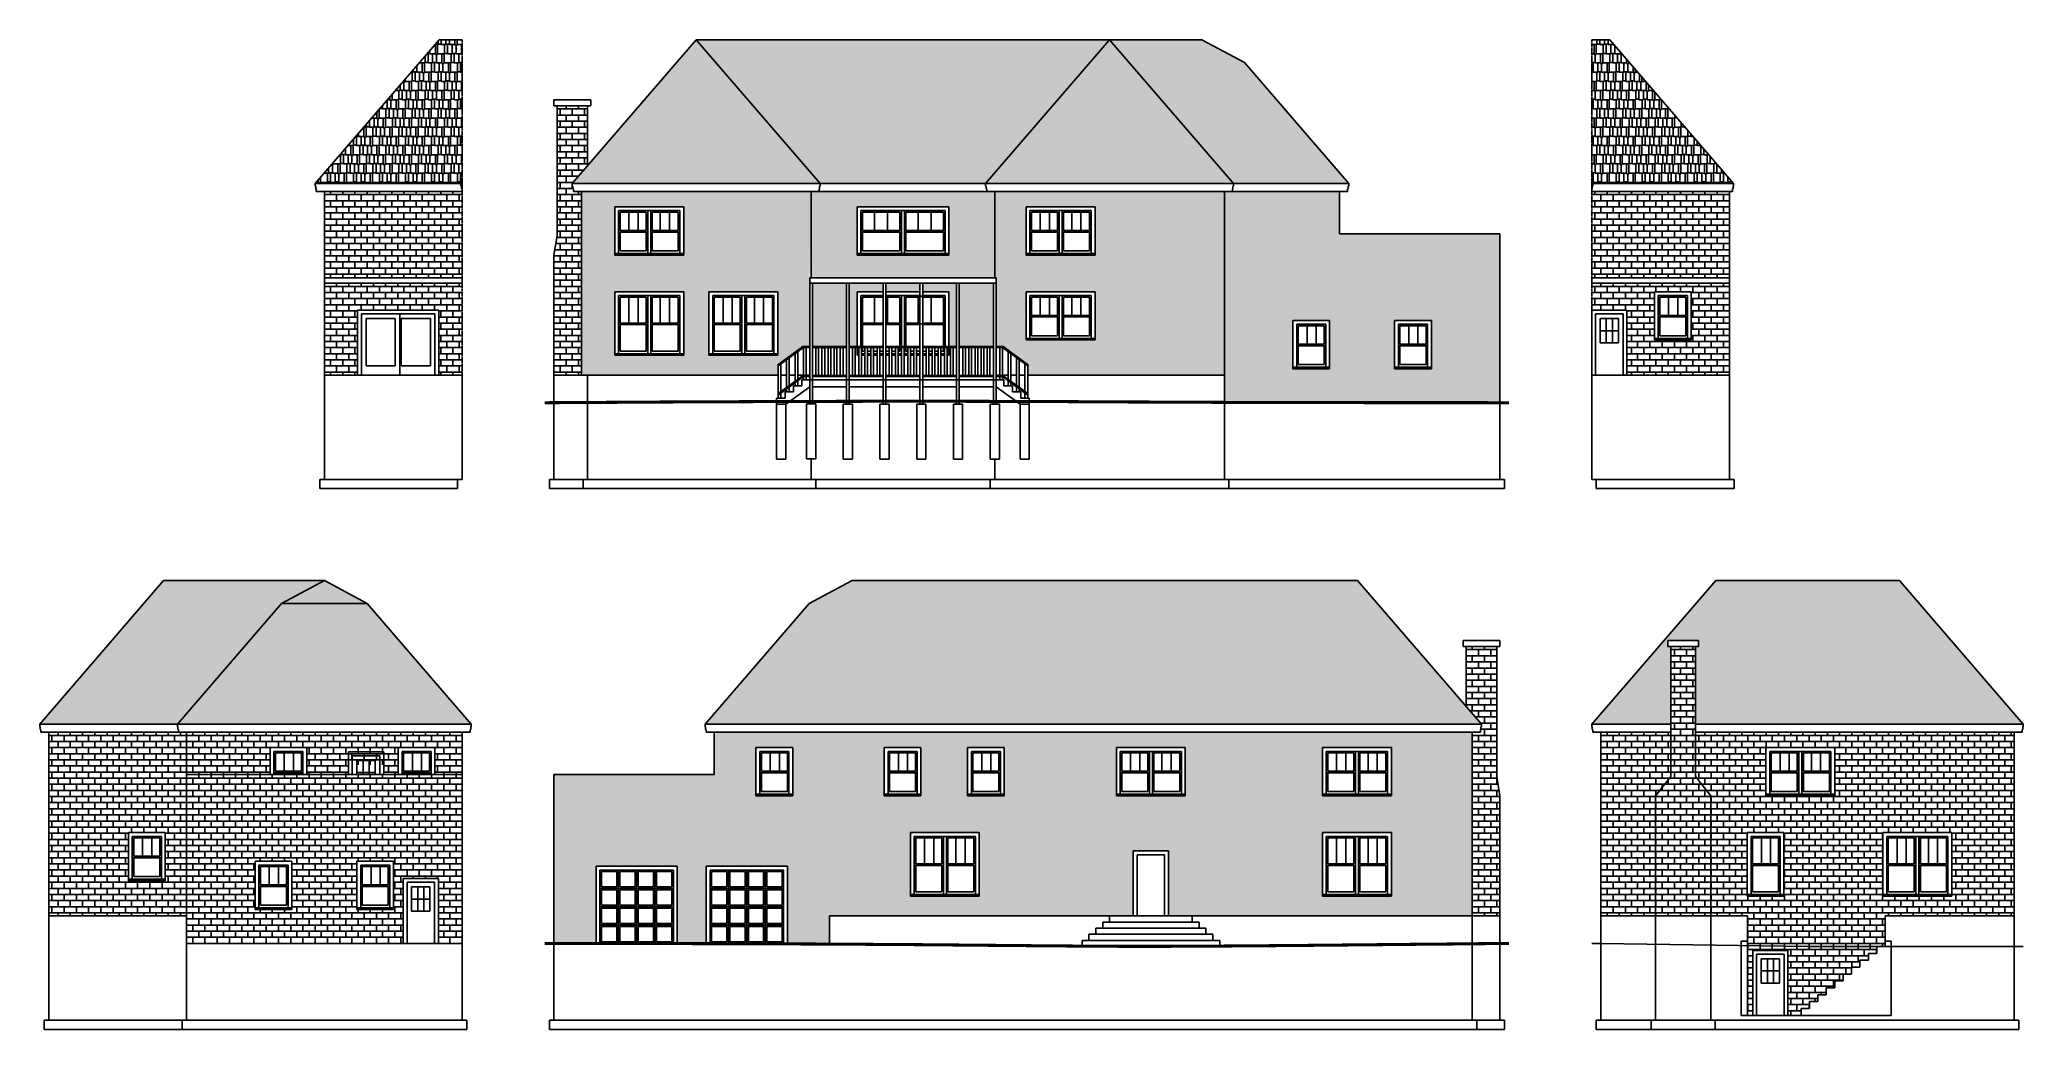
# Model space of a CAD drawing. Header units: inches. Extents: x -12 to 2580, y -112 to 1181.
import ezdxf

# ---------------------------------------------------------------- set-up
doc = ezdxf.new("R2010")
doc.units = ezdxf.units.IN
doc.header["$MEASUREMENT"] = 0
doc.linetypes.add('PHANTOMX2', pattern=[5, 2.5, -0.5, 0.5, -0.5, 0.5, -0.5])
for name, color, linetype in [('doors', 3, 'Continuous'), ('foundation', 1, 'Continuous'), ('g-delt-medm', 3, 'Continuous'), ('grade', 6, 'Continuous'), ('hatch', 5, 'Continuous'), ('window', 2, 'Continuous')]:
    doc.layers.add(name, color=color, linetype=linetype)
pattern_1 = [(0, (660, -5e-13), (25.5, 12), [6, -5, 7, -3, 9, -4]), (0, (666, 0.5), (25.5, 12), [5, -19, 4, -6]), (0, (678, -0.75), (25.5, 12), [3, -31]), (90, (660, -5e-13), (-8.5, 12), [11.5, -36.5]), (90, (666, -5e-13), (-8.5, 12), [11.25, -36.75]), (90, (671, -5e-13), (-8.5, 12), [10.5, -37.5]), (90, (678, -0.75), (-8.5, 12), [11.5, -36.5]), (90, (681, -0.75), (-8.5, 12), [11.5, -36.5]), (90, (690, -5e-13), (-8.5, 12), [11, -37])]
pattern_2 = [(0, (-2028, 706.75), (25.5, 12), [6, -5, 7, -3, 9, -4]), (0, (-2022, 707.25), (25.5, 12), [5, -19, 4, -6]), (0, (-2010, 706), (25.5, 12), [3, -31]), (90, (-2028, 706.75), (-8.5, 12), [11.5, -36.5]), (90, (-2022, 706.75), (-8.5, 12), [11.25, -36.75]), (90, (-2017, 706.75), (-8.5, 12), [10.5, -37.5]), (90, (-2010, 706), (-8.5, 12), [11.5, -36.5]), (90, (-2007, 706), (-8.5, 12), [11.5, -36.5]), (90, (-1998, 706.75), (-8.5, 12), [11, -37])]
pattern_3 = [(0, (660, -5e-13), (0, 8), []), (90, (660, -5e-13), (-8, 8), [8, -8])]
pattern_4 = [(0, (-2028, 706.75), (0, 8), []), (90, (-2028, 706.75), (-8, 8), [8, -8])]

# ---------------------------------------------------------------- blocks, each defined once
blk = doc.blocks.new('window-3')
for p, q in [((-5, 83), (-5, 0)), ((85, 83), (-5, 83)), ((80, 78), (0, 78)), ((0, 78), (0, 2)), ((38, 2), (38, 78)), ((42, 2), (42, 78)), ((80, 78), (80, 2)), ((85, 83), (85, 0)), ((2, 76), (2, 42)), ((36, 76), (2, 76)), ((13.5, 76), (13.5, 42)), ((25.5, 76), (25.5, 42)), ((36, 42), (36, 76)), ((44, 42), (44, 76)), ((44, 76), (78, 76)), ((54.5, 76), (54.5, 42)), ((66.5, 76), (66.5, 42)), ((78, 76), (78, 42)), ((0, 40), (38, 40)), ((2, 42), (36, 42)), ((2, 40), (2, 5.5)), ((36, 5.5), (36, 40)), ((80, 40), (42, 40)), ((78, 42), (44, 42)), ((44, 5.5), (44, 40)), ((78, 40), (78, 5.5)), ((-5, 2), (85, 2)), ((-5, 0), (85, 0)), ((2, 5.5), (36, 5.5)), ((78, 5.5), (44, 5.5))]:
    blk.add_line(p, q)
blk = doc.blocks.new('window-4')
for p, q in [((-5, 83), (-5, 0)), ((43, 83), (-5, 83)), ((38, 78), (0, 78)), ((0, 78), (0, 2)), ((38, 78), (38, 2)), ((43, 83), (43, 0)), ((2, 76), (2, 42)), ((36, 76), (2, 76)), ((13.5, 76), (13.5, 42)), ((25.5, 76), (25.5, 42)), ((36, 42), (36, 76)), ((0, 40), (38, 40)), ((2, 42), (36, 42)), ((2, 40), (2, 5.5)), ((36, 5.5), (36, 40)), ((-5, 2), (43, 2)), ((-5, 0), (43, 0)), ((2, 5.5), (36, 5.5))]:
    blk.add_line(p, q)
blk = doc.blocks.new('window-1')
for p, q in [((-5, 0), (-5, 63)), ((-5, 63), (43, 63)), ((38, 58), (0, 58)), ((0, 58), (0, 2)), ((2, 56), (2, 32)), ((36, 56), (2, 56)), ((13.5, 56), (13.5, 32)), ((25.5, 56), (25.5, 32)), ((36, 32), (36, 56)), ((38, 2), (38, 58)), ((43, 63), (43, 0)), ((0, 30), (38, 30)), ((2, 32), (36, 32)), ((2, 30), (2, 5.5)), ((36, 5.5), (36, 30)), ((-5, 2), (43, 2)), ((-5, 0), (43, 0)), ((2, 5.5), (36, 5.5))]:
    blk.add_line(p, q)
blk = doc.blocks.new('window-2')
for p, q in [((85, 63), (-5, 63)), ((-5, 63), (-5, 0)), ((80, 58), (0, 58)), ((0, 58), (0, 2)), ((2, 56), (2, 32)), ((36, 56), (2, 56)), ((13.5, 56), (13.5, 32)), ((25.5, 56), (25.5, 32)), ((36, 32), (36, 56)), ((38, 2), (38, 58)), ((42, 2), (42, 58)), ((44, 32), (44, 56)), ((44, 56), (78, 56)), ((54.5, 56), (54.5, 32)), ((66.5, 56), (66.5, 32)), ((78, 56), (78, 32)), ((80, 58), (80, 2)), ((85, 63), (85, 0)), ((0, 30), (38, 30)), ((2, 32), (36, 32)), ((2, 30), (2, 5.5)), ((36, 5.5), (36, 30)), ((80, 30), (42, 30)), ((78, 32), (44, 32)), ((44, 5.5), (44, 30)), ((78, 30), (78, 5.5)), ((-5, 2), (85, 2)), ((-5, 0), (85, 0)), ((2, 5.5), (36, 5.5)), ((78, 5.5), (44, 5.5))]:
    blk.add_line(p, q)

msp = doc.modelspace()

# ---------------------------------------------------------------- hatches: boundary and pattern name
at = {"layer": 'hatch'}
h = msp.add_hatch(dxfattribs=at)
h.set_pattern_fill('AR-RSHKE', color=256)
h.set_pattern_definition([(0, (-3984, 706.75), (25.5, 12), [6, -5, 7, -3, 9, -4]), (0, (-3978, 707.25), (25.5, 12), [5, -19, 4, -6]), (0, (-3966, 706), (25.5, 12), [3, -31]), (90, (-3984, 706.75), (-8.5, 12), [11.5, -36.5]), (90, (-3978, 706.75), (-8.5, 12), [11.25, -36.75]), (90, (-3973, 706.75), (-8.5, 12), [10.5, -37.5]), (90, (-3966, 706), (-8.5, 12), [11.5, -36.5]), (90, (-3963, 706), (-8.5, 12), [11.5, -36.5]), (90, (-3954, 706.75), (-8.5, 12), [11, -37])])
h.paths.add_polyline_path([(540, 1181.2), (510, 1181.2), (348, 993.2), (538.5, 993.2), (538.5, 989.8), (540, 989.8)])
h = msp.add_hatch(dxfattribs=at)
h.set_pattern_fill('AR-RSHKE', color=256)
h.set_pattern_definition(pattern_2)
h.paths.add_polyline_path([(846, 1181.2), (684, 993.2), (1008, 993.2)])
h.paths.add_polyline_path([(1386, 1181.2), (846, 1181.2), (1008, 993.2), (1224, 993.2)])
h.paths.add_polyline_path([(1386, 1181.2), (1224, 993.2), (1548, 993.2)])
h.paths.add_polyline_path([(1562.4, 1151.2), (1506.5, 1181.2), (1386, 1181.2), (1548, 993.2), (1698.5, 993.2)])
h = msp.add_hatch(dxfattribs=at)
h.set_pattern_fill('AR-RSHKE', color=256)
h.set_pattern_definition(pattern_2)
h.paths.add_polyline_path([(2201.5, 993.2), (2039.5, 1181.2), (2016, 1181.2), (2016, 986.2), (2016.7, 986.2), (2016.7, 989.8), (2017.5, 989.8), (2017.5, 993.2)])
h = msp.add_hatch(dxfattribs=at)
h.set_pattern_fill('AR-B816', color=256)
h.set_pattern_definition(pattern_4)
h.paths.add_polyline_path([(664, 924.8), (660, 899.8), (660, 742.8), (696, 742.8), (696, 982.8), (685.5, 982.8), (685.5, 986.2), (684.7, 986.2), (684.7, 989.8), (684, 989.8), (684, 993.2), (704, 1016.5), (704, 1094.8), (664, 1094.8)])
h = msp.add_hatch(dxfattribs=at)
h.set_pattern_fill('AR-B816', color=256)
h.set_pattern_definition([(0, (-3984, 706.75), (0, 8), []), (90, (-3984, 706.75), (-8, 8), [8, -8])])
h.paths.add_polyline_path([(540, 869.8), (540, 982.8), (360, 982.8), (360, 869.8)])
h.paths.add_polyline_path([(360, 862.8), (360, 742.8), (403.5, 742.8), (403.5, 827.8), (509.5, 827.8), (509.5, 742.8), (540, 742.8), (540, 862.8)])
h = msp.add_hatch(dxfattribs=at)
h.set_pattern_fill('AR-B816', color=256)
h.set_pattern_definition(pattern_4)
h.paths.add_polyline_path([(996, 982.8), (696, 982.8), (696, 742.8), (953, 742.8), (953, 754.8), (952.1, 756), (986, 780.6), (986, 780), (994.2, 780), (994.2, 869.8)])
h.paths.add_polyline_path([(952.5, 851.8), (952.5, 768.8), (862.5, 768.8), (862.5, 851.8)], flags=16)
h.paths.add_polyline_path([(947.5, 846.8), (947.5, 770.8), (867.5, 770.8), (867.5, 846.8)], flags=0)
h.paths.add_polyline_path([(905.5, 844.8), (905.5, 774.3), (869.5, 774.3), (869.5, 808.8), (869.5, 844.8)], flags=0)
h.paths.add_polyline_path([(945.5, 844.8), (945.5, 810.8), (945.5, 774.3), (909.5, 774.3), (909.5, 844.8)], flags=0)
h.paths.add_polyline_path([(881, 808.8), (881, 810.8), (869.5, 810.8), (867.5, 808.8)], flags=0)
h.paths.add_polyline_path([(911.5, 810.8), (945.5, 810.8), (947.5, 808.8), (911.5, 808.8)], flags=0)
h.paths.add_polyline_path([(829.5, 899.8), (739.5, 899.8), (739.5, 962.8), (829.5, 962.8)], flags=16)
h.paths.add_polyline_path([(744.5, 901.8), (744.5, 957.8), (824.5, 957.8), (824.5, 901.8)], flags=0)
h.paths.add_polyline_path([(822.5, 905.3), (786.5, 905.3), (786.5, 955.8), (822.5, 955.8), (822.5, 931.8)], flags=0)
h.paths.add_polyline_path([(824.5, 929.8), (788.5, 929.8), (788.5, 931.8), (822.5, 931.8)], flags=0)
h.paths.add_polyline_path([(829.5, 851.8), (829.5, 768.8), (739.5, 768.8), (739.5, 851.8)], flags=16)
h.paths.add_polyline_path([(824.5, 846.8), (824.5, 770.8), (744.5, 770.8), (744.5, 846.8)], flags=0)
h.paths.add_polyline_path([(822.5, 844.8), (822.5, 810.8), (822.5, 774.3), (786.5, 774.3), (786.5, 844.8)], flags=0)
h.paths.add_polyline_path([(822.5, 810.8), (824.5, 808.8), (788.5, 808.8), (788.5, 810.8)], flags=0)
h.paths.add_polyline_path([(746.5, 905.3), (746.5, 929.8), (746.5, 955.8), (782.5, 955.8), (782.5, 905.3)], flags=0)
h.paths.add_polyline_path([(758, 929.8), (758, 931.8), (746.5, 931.8), (744.5, 929.8)], flags=0)
h.paths.add_polyline_path([(782.5, 774.3), (746.5, 774.3), (746.5, 808.8), (746.5, 844.8), (782.5, 844.8)], flags=0)
h.paths.add_polyline_path([(758, 808.8), (758, 810.8), (746.5, 810.8), (744.5, 808.8)], flags=0)
h.paths.add_polyline_path([(1042.2, 862.8), (997.8, 862.8), (997.8, 780), (1042.2, 780)])
h.paths.add_polyline_path([(1090.2, 862.8), (1045.7, 862.8), (1045.7, 780), (1056, 780), (1056, 851.8), (1090.2, 851.8)])
h.paths.add_polyline_path([(1236, 982.8), (996, 982.8), (996, 869.8), (1236, 869.8)])
h.paths.add_polyline_path([(1056, 899.8), (1056, 962.8), (1176, 962.8), (1176, 899.8)], flags=16)
h.paths.add_polyline_path([(1061, 901.8), (1061, 957.8), (1171, 957.8), (1171, 901.8)], flags=0)
h.paths.add_polyline_path([(1063, 905.3), (1063, 929.8), (1112, 929.8), (1112, 905.3)], flags=0)
h.paths.add_polyline_path([(1063, 931.8), (1063, 955.8), (1112, 955.8), (1112, 931.8)], flags=0)
h.paths.add_polyline_path([(1169, 929.8), (1169, 905.3), (1120, 905.3), (1120, 929.8)], flags=0)
h.paths.add_polyline_path([(1120, 931.8), (1120, 955.8), (1169, 955.8), (1169, 931.8)], flags=0)
h.paths.add_polyline_path([(1138.2, 862.8), (1093.7, 862.8), (1093.7, 851.8), (1138.2, 851.8)])
h.paths.add_polyline_path([(1186.2, 862.8), (1141.8, 862.8), (1141.8, 851.8), (1176, 851.8), (1176, 780), (1186.2, 780)])
h.paths.add_polyline_path([(1234.2, 862.8), (1189.7, 862.8), (1189.7, 780), (1234.2, 780)])
h.paths.add_polyline_path([(1536, 982.8), (1236, 982.8), (1236, 869.8), (1237.8, 869.8), (1237.8, 780), (1246.9, 780), (1279.9, 756), (1279, 754.8), (1279, 742.8), (1536, 742.8), (1536, 743.2)])
h.paths.add_polyline_path([(1277, 851.8), (1367, 851.8), (1367, 788.8), (1277, 788.8)], flags=16)
h.paths.add_polyline_path([(1277, 899.8), (1277, 962.8), (1367, 962.8), (1367, 899.8)], flags=16)
h.paths.add_polyline_path([(1282, 901.8), (1282, 957.8), (1362, 957.8), (1362, 901.8)], flags=0)
h.paths.add_polyline_path([(1282, 846.8), (1362, 846.8), (1362, 790.8), (1282, 790.8)], flags=0)
h.paths.add_polyline_path([(1284, 844.8), (1318, 844.8), (1318, 820.8), (1284, 820.8)], flags=0)
h.paths.add_polyline_path([(1284, 905.3), (1284, 929.8), (1318, 929.8), (1318, 905.3)], flags=0)
h.paths.add_polyline_path([(1318, 818.8), (1318, 794.3), (1284, 794.3), (1284, 818.8)], flags=0)
h.paths.add_polyline_path([(1284, 931.8), (1284, 955.8), (1318, 955.8), (1318, 931.8)], flags=0)
h.paths.add_polyline_path([(1360, 818.8), (1360, 794.3), (1326, 794.3), (1326, 818.8)], flags=0)
h.paths.add_polyline_path([(1360, 929.8), (1360, 905.3), (1326, 905.3), (1326, 929.8)], flags=0)
h.paths.add_polyline_path([(1326, 844.8), (1360, 844.8), (1360, 820.8), (1326, 820.8)], flags=0)
h.paths.add_polyline_path([(1326, 931.8), (1326, 955.8), (1360, 955.8), (1360, 931.8)], flags=0)
h.paths.add_polyline_path([(1896, 927.5), (1686.5, 927.5), (1686.5, 982.8), (1536, 982.8), (1536, 742.8), (1536, 706.7), (1896, 706.7)])
h.paths.add_polyline_path([(1625.5, 814.2), (1673.5, 814.2), (1673.5, 751.2), (1625.5, 751.2)], flags=16)
h.paths.add_polyline_path([(1630.5, 809.2), (1668.5, 809.2), (1668.5, 753.2), (1630.5, 753.2)], flags=0)
h.paths.add_polyline_path([(1632.5, 807.2), (1666.5, 807.2), (1666.5, 783.2), (1632.5, 783.2)], flags=0)
h.paths.add_polyline_path([(1666.5, 781.2), (1666.5, 756.7), (1632.5, 756.7), (1632.5, 781.2)], flags=0)
h.paths.add_polyline_path([(1758.5, 814.2), (1806.5, 814.2), (1806.5, 751.2), (1758.5, 751.2)], flags=16)
h.paths.add_polyline_path([(1763.5, 809.2), (1801.5, 809.2), (1801.5, 753.2), (1763.5, 753.2)], flags=0)
h.paths.add_polyline_path([(1765.5, 807.2), (1799.5, 807.2), (1799.5, 783.2), (1765.5, 783.2)], flags=0)
h.paths.add_polyline_path([(1799.5, 781.2), (1799.5, 756.7), (1765.5, 756.7), (1765.5, 781.2)], flags=0)
h = msp.add_hatch(dxfattribs=at)
h.set_pattern_fill('AR-B816', color=256)
h.set_pattern_definition(pattern_4)
h.paths.add_polyline_path([(2196, 862.8), (2016, 862.8), (2016, 827.8), (2062, 827.8), (2062, 742.8), (2196, 742.8)])
h.paths.add_polyline_path([(2146, 788.8), (2098, 788.8), (2098, 851.8), (2146, 851.8)], flags=16)
h.paths.add_polyline_path([(2141, 790.8), (2103, 790.8), (2103, 846.8), (2141, 846.8)], flags=0)
h.paths.add_polyline_path([(2139, 818.8), (2139, 794.3), (2105, 794.3), (2105, 818.8)], flags=0)
h.paths.add_polyline_path([(2139, 820.8), (2105, 820.8), (2105, 844.8), (2139, 844.8)], flags=0)
h.paths.add_polyline_path([(2196, 982.8), (2016, 982.8), (2016, 869.8), (2196, 869.8)])
h = msp.add_hatch(dxfattribs=at)
h.set_pattern_fill('AR-RSHKE', color=256)
h.set_pattern_definition([(0, (-2052, -1e-13), (25.5, 12), [6, -5, 7, -3, 9, -4]), (0, (-2046, 0.5), (25.5, 12), [5, -19, 4, -6]), (0, (-2034, -0.75), (25.5, 12), [3, -31]), (90, (-2052, -1e-13), (-8.5, 12), [11.5, -36.5]), (90, (-2046, -1e-13), (-8.5, 12), [11.25, -36.75]), (90, (-2041, -1e-13), (-8.5, 12), [10.5, -37.5]), (90, (-2034, -0.75), (-8.5, 12), [11.5, -36.5]), (90, (-2031, -0.75), (-8.5, 12), [11.5, -36.5]), (90, (-2022, -1e-13), (-8.5, 12), [11, -37])])
h.paths.add_polyline_path([(304.2, 444.5), (360, 474.5), (150, 474.5), (-12, 286.5), (168, 286.5)])
h.paths.add_polyline_path([(415.8, 444.5), (304.2, 444.5), (168, 286.5), (552, 286.5)])
h.paths.add_polyline_path([(360, 474.5), (304.2, 444.5), (415.8, 444.5)])
h = msp.add_hatch(dxfattribs=at)
h.set_pattern_fill('AR-RSHKE', color=256)
h.set_pattern_definition(pattern_1)
h.paths.add_polyline_path([(1049.5, 474.5), (993.6, 444.5), (857.5, 286.5), (1872, 286.5), (1710, 474.5)])
h = msp.add_hatch(dxfattribs=at)
h.set_pattern_fill('AR-RSHKE', color=256)
h.set_pattern_definition(pattern_1)
h.paths.add_polyline_path([(2178, 474.5), (2016, 286.5), (2119.5, 286.5), (2119.5, 388), (2115.5, 388), (2115.5, 396), (2155.5, 396), (2155.5, 388), (2151.5, 388), (2151.5, 286.5), (2580, 286.5), (2418, 474.5)])
h = msp.add_hatch(dxfattribs=at)
h.set_pattern_fill('AR-B816', color=256)
h.set_pattern_definition(pattern_3)
h.paths.add_polyline_path([(1892, 218), (1892, 388), (1852, 388), (1852, 309.7), (1872, 286.5), (1872, 283), (1871.2, 283), (1871.2, 279.5), (1870.5, 279.5), (1870.5, 276), (1860, 276), (1860, 36), (1896, 36), (1896, 193)])
h = msp.add_hatch(dxfattribs=at)
h.set_pattern_fill('AR-B816', color=256)
h.set_pattern_definition(pattern_3)
h.paths.add_polyline_path([(2099.5, 193), (2099.5, 36), (2171.5, 36), (2171.5, 193), (2151.5, 218), (2151.5, 388), (2119.5, 388), (2119.5, 218)])
h = msp.add_hatch(dxfattribs=at)
h.set_pattern_fill('AR-B816', color=256)
h.set_pattern_definition([(0, (-2052, -1e-13), (0, 8), []), (90, (-2052, -1e-13), (-8, 8), [8, -8])])
h.paths.add_polyline_path([(180, 276), (0, 276), (0, 36), (180, 36)])
h.paths.add_polyline_path([(104, 145), (152, 145), (152, 82), (104, 82)], flags=16)
h.paths.add_polyline_path([(109, 140), (147, 140), (147, 84), (109, 84)], flags=0)
h.paths.add_polyline_path([(111, 112), (111, 138), (145, 138), (145, 114), (145, 87.5), (111, 87.5)], flags=0)
h.paths.add_polyline_path([(109, 112), (122.5, 112), (122.5, 114), (111, 114)], flags=0)
h.paths.add_polyline_path([(540, 220.7), (180, 220.7), (180, 36), (180, 0), (463, 0), (463, 85), (509, 85), (509, 0), (540, 0)])
h.paths.add_polyline_path([(269.5, 107.5), (317.5, 107.5), (317.5, 44.5), (269.5, 44.5)], flags=16)
h.paths.add_polyline_path([(274.5, 102.5), (312.5, 102.5), (312.5, 46.5), (274.5, 46.5)], flags=0)
h.paths.add_polyline_path([(276.5, 100.5), (310.5, 100.5), (310.5, 76.5), (310.5, 50), (276.5, 50), (276.5, 74.5)], flags=0)
h.paths.add_polyline_path([(288, 74.5), (288, 76.5), (276.5, 76.5), (274.5, 74.5)], flags=0)
h.paths.add_polyline_path([(402.5, 107.5), (450.5, 107.5), (450.5, 44.5), (402.5, 44.5)], flags=16)
h.paths.add_polyline_path([(407.5, 102.5), (445.5, 102.5), (445.5, 46.5), (407.5, 46.5)], flags=0)
h.paths.add_polyline_path([(409.5, 100.5), (443.5, 100.5), (443.5, 76.5), (443.5, 50), (409.5, 50), (409.5, 74.5)], flags=0)
h.paths.add_polyline_path([(407.5, 74.5), (421, 74.5), (421, 76.5), (409.5, 76.5)], flags=0)
h.paths.add_polyline_path([(289, 256), (337, 256), (337, 220.7), (391.5, 220.7), (391.5, 233.5), (437.5, 233.5), (437.5, 220.7), (456.5, 220.7), (456.5, 256), (504.5, 256), (504.5, 220.7), (540, 220.7), (540, 276), (180, 276), (180, 220.7), (289, 220.7)])
h = msp.add_hatch(dxfattribs=at)
h.set_pattern_fill('AR-B816', color=256)
h.set_pattern_definition(pattern_3)
h.paths.add_polyline_path([(965, 101), (965, 0), (1020, 0), (1020, 36), (1417, 36), (1417, 121), (1463, 121), (1463, 36), (1860, 36), (1860, 276), (869.5, 276), (869.5, 220.7), (660, 220.7), (660, 0), (715, 0), (715, 101), (821, 101), (821, 0), (859, 0), (859, 101)])
h.paths.add_polyline_path([(1091.5, 193), (1091.5, 256), (1139.5, 256), (1139.5, 193)], flags=16)
h.paths.add_polyline_path([(1096.5, 195), (1096.5, 251), (1134.5, 251), (1134.5, 195)], flags=0)
h.paths.add_polyline_path([(1125.7, 145), (1215.8, 145), (1215.8, 62), (1125.7, 62)], flags=16)
h.paths.add_polyline_path([(1098.5, 198.5), (1098.5, 223), (1132.5, 223), (1132.5, 198.5)], flags=0)
h.paths.add_polyline_path([(1130.8, 140), (1210.8, 140), (1210.8, 64), (1130.8, 64)], flags=0)
h.paths.add_polyline_path([(1132.8, 138), (1166.8, 138), (1166.8, 104), (1132.8, 104)], flags=0)
h.paths.add_polyline_path([(1166.8, 102), (1166.8, 67.5), (1132.8, 67.5), (1132.8, 102)], flags=0)
h.paths.add_polyline_path([(1098.5, 225), (1098.5, 249), (1132.5, 249), (1132.5, 225)], flags=0)
h.paths.add_polyline_path([(972, 193), (924, 193), (924, 256), (972, 256)], flags=16)
h.paths.add_polyline_path([(929, 195), (929, 251), (967, 251), (967, 195)], flags=0)
h.paths.add_polyline_path([(965, 198.5), (931, 198.5), (931, 223), (965, 223)], flags=0)
h.paths.add_polyline_path([(965, 225), (931, 225), (931, 249), (965, 249)], flags=0)
h.paths.add_polyline_path([(1208.8, 102), (1208.8, 67.5), (1174.8, 67.5), (1174.8, 102)], flags=0)
h.paths.add_polyline_path([(1174.8, 138), (1208.8, 138), (1208.8, 104), (1174.8, 104)], flags=0)
h.paths.add_polyline_path([(1200.5, 193), (1200.5, 256), (1248.5, 256), (1248.5, 193)], flags=16)
h.paths.add_polyline_path([(1205.5, 195), (1205.5, 251), (1243.5, 251), (1243.5, 195)], flags=0)
h.paths.add_polyline_path([(1207.5, 198.5), (1207.5, 223), (1241.5, 223), (1241.5, 198.5)], flags=0)
h.paths.add_polyline_path([(1207.5, 225), (1207.5, 249), (1241.5, 249), (1241.5, 225)], flags=0)
h.paths.add_polyline_path([(1395, 193), (1395, 256), (1485, 256), (1485, 193)], flags=16)
h.paths.add_polyline_path([(1400, 195), (1400, 251), (1480, 251), (1480, 195)], flags=0)
h.paths.add_polyline_path([(1402, 198.5), (1402, 223), (1436, 223), (1436, 198.5)], flags=0)
h.paths.add_polyline_path([(1402, 225), (1402, 249), (1436, 249), (1436, 225)], flags=0)
h.paths.add_polyline_path([(1478, 223), (1478, 198.5), (1444, 198.5), (1444, 223)], flags=0)
h.paths.add_polyline_path([(1444, 225), (1444, 249), (1478, 249), (1478, 225)], flags=0)
h.paths.add_polyline_path([(1664.2, 145), (1754.2, 145), (1754.2, 62), (1664.2, 62)], flags=16)
h.paths.add_polyline_path([(1664.2, 193), (1664.2, 256), (1754.2, 256), (1754.2, 193)], flags=16)
h.paths.add_polyline_path([(1669.2, 195), (1669.2, 251), (1749.2, 251), (1749.2, 195)], flags=0)
h.paths.add_polyline_path([(1669.2, 64), (1669.2, 140), (1749.2, 140), (1749.2, 64)], flags=0)
h.paths.add_polyline_path([(1705.2, 102), (1705.2, 67.5), (1671.2, 67.5), (1671.2, 102)], flags=0)
h.paths.add_polyline_path([(1671.2, 138), (1705.2, 138), (1705.2, 104), (1671.2, 104)], flags=0)
h.paths.add_polyline_path([(1671.2, 198.5), (1671.2, 223), (1705.2, 223), (1705.2, 198.5)], flags=0)
h.paths.add_polyline_path([(1671.2, 225), (1671.2, 249), (1705.2, 249), (1705.2, 225)], flags=0)
h.paths.add_polyline_path([(1747.2, 102), (1747.2, 67.5), (1713.2, 67.5), (1713.2, 102)], flags=0)
h.paths.add_polyline_path([(1713.2, 138), (1747.2, 138), (1747.2, 104), (1713.2, 104)], flags=0)
h.paths.add_polyline_path([(1747.2, 223), (1747.2, 198.5), (1713.2, 198.5), (1713.2, 223)], flags=0)
h.paths.add_polyline_path([(1713.2, 225), (1713.2, 249), (1747.2, 249), (1747.2, 225)], flags=0)
h = msp.add_hatch(dxfattribs=at)
h.set_pattern_fill('AR-B816', color=256)
h.set_pattern_definition(pattern_3)
h.paths.add_polyline_path([(2399.5, 36), (2568, 36), (2568, 276), (2151.5, 276), (2151.5, 218), (2171.5, 193), (2171.5, 36), (2219.5, 36), (2219.5, -94), (2226.5, -94), (2226.5, -9), (2272.5, -9), (2272.5, -94), (2289.5, -94), (2289.5, -85), (2300.5, -85), (2300.5, -76), (2311.5, -76), (2311.5, -67), (2322.5, -67), (2322.5, -58), (2333.5, -58), (2333.5, -49), (2344.5, -49), (2344.5, -40), (2355.5, -40), (2355.5, -31), (2366.5, -31), (2366.5, -22), (2377.5, -22), (2377.5, -13), (2388.5, -13), (2388.5, -4), (2399.5, -4)])
h.paths.add_polyline_path([(2396.5, 145), (2486.5, 145), (2486.5, 62), (2396.5, 62)], flags=16)
h.paths.add_polyline_path([(2401.5, 140), (2481.5, 140), (2481.5, 64), (2401.5, 64)], flags=0)
h.paths.add_polyline_path([(2403.5, 138), (2437.5, 138), (2437.5, 104), (2403.5, 104)], flags=0)
h.paths.add_polyline_path([(2437.5, 102), (2437.5, 67.5), (2403.5, 67.5), (2403.5, 102)], flags=0)
h.paths.add_polyline_path([(2333.6, 193), (2243.6, 193), (2243.6, 256), (2333.6, 256)], flags=16)
h.paths.add_polyline_path([(2248.6, 195), (2248.6, 251), (2328.6, 251), (2328.6, 195)], flags=0)
h.paths.add_polyline_path([(2267.2, 62), (2219.2, 62), (2219.2, 145), (2267.2, 145)], flags=16)
h.paths.add_polyline_path([(2326.6, 198.5), (2292.6, 198.5), (2292.6, 223), (2326.6, 223)], flags=0)
h.paths.add_polyline_path([(2262.2, 64), (2224.2, 64), (2224.2, 140), (2262.2, 140)], flags=0)
h.paths.add_polyline_path([(2260.2, 102), (2260.2, 67.5), (2226.2, 67.5), (2226.2, 102)], flags=0)
h.paths.add_polyline_path([(2260.2, 104), (2226.2, 104), (2226.2, 138), (2260.2, 138)], flags=0)
h.paths.add_polyline_path([(2479.5, 102), (2479.5, 67.5), (2445.5, 67.5), (2445.5, 102)], flags=0)
h.paths.add_polyline_path([(2445.5, 138), (2479.5, 138), (2479.5, 104), (2445.5, 104)], flags=0)
h.paths.add_polyline_path([(2284.6, 223), (2284.6, 198.5), (2250.6, 198.5), (2250.6, 223)], flags=0)
h.paths.add_polyline_path([(2326.6, 225), (2292.6, 225), (2292.6, 249), (2326.6, 249)], flags=0)
h.paths.add_polyline_path([(2284.6, 225), (2250.6, 225), (2250.6, 249), (2284.6, 249)], flags=0)
h.paths.add_polyline_path([(2028, 36), (2099.5, 36), (2099.5, 193), (2119.5, 218), (2119.5, 276), (2028, 276)])

# ---------------------------------------------------------------- linework, layer by layer
at = {"layer": 'doors'}
for p, q in [((2062, 827.8), (2016, 827.8)), ((2016, 827.8), (2016, 742.8)), ((2057, 822.8), (2021, 822.8)), ((2021, 822.8), (2021, 742.8)), ((2051, 816.8), (2027, 816.8)), ((2027, 816.8), (2027, 784.8)), ((2035, 816.8), (2035, 784.8)), ((2043, 816.8), (2043, 784.8)), ((2051, 784.8), (2051, 816.8)), ((2057, 742.8), (2057, 822.8)), ((2062, 742.8), (2062, 827.8)), ((2051, 800.8), (2027, 800.8)), ((2051, 784.8), (2027, 784.8)), ((2062, 742.8), (2016, 742.8)), ((437.5, 250.3), (391.5, 250.3)), ((391.5, 250.3), (391.5, 220.7)), ((432.5, 245.3), (396.5, 245.3)), ((396.5, 245.3), (396.5, 220.7)), ((426.5, 239.3), (402.5, 239.3)), ((402.5, 239.3), (402.5, 220.7)), ((410.5, 239.3), (410.5, 220.7)), ((418.5, 239.3), (418.5, 220.7)), ((426.5, 220.7), (426.5, 239.3)), ((432.5, 220.7), (432.5, 245.3)), ((437.5, 220.7), (437.5, 250.3)), ((426.5, 223.3), (402.5, 223.3)), ((509, 85), (463, 85)), ((463, 85), (463, 0)), ((504, 80), (468, 80)), ((468, 80), (468, 0)), ((504, 0), (504, 80)), ((509, 0), (509, 85)), ((715, 0), (715, 101)), ((715, 101), (821, 101)), ((720, 0), (720, 96)), ((720, 96), (816, 96)), ((722, 74), (722, 94)), ((722, 94), (742, 94)), ((742, 74), (742, 94)), ((744, 0), (744, 96)), ((746, 74), (746, 94)), ((746, 94), (766, 94)), ((766, 74), (766, 94)), ((768, 0), (768, 96)), ((770, 74), (770, 94)), ((770, 94), (790, 94)), ((790, 94), (790, 74)), ((792, 96), (792, 0)), ((794, 94), (814, 94)), ((794, 94), (794, 74)), ((814, 94), (814, 74)), ((816, 96), (816, 0)), ((821, 101), (821, 0)), ((859, 0), (859, 101)), ((859, 101), (965, 101)), ((864, 0), (864, 96)), ((864, 96), (960, 96)), ((866, 74), (866, 94)), ((866, 94), (886, 94)), ((886, 74), (886, 94)), ((888, 0), (888, 96)), ((890, 74), (890, 94)), ((890, 94), (910, 94)), ((910, 74), (910, 94)), ((912, 0), (912, 96)), ((914, 74), (914, 94)), ((914, 94), (934, 94)), ((934, 94), (934, 74)), ((936, 96), (936, 0)), ((938, 94), (958, 94)), ((938, 94), (938, 74)), ((958, 94), (958, 74)), ((960, 96), (960, 0)), ((965, 101), (965, 0)), ((498, 74), (474, 74)), ((474, 74), (474, 42)), ((498, 58), (474, 58)), ((482, 74), (482, 42)), ((490, 74), (490, 42)), ((498, 42), (498, 74)), ((720, 72), (816, 72)), ((722, 74), (742, 74)), ((722, 50), (722, 70)), ((722, 70), (742, 70)), ((742, 50), (742, 70)), ((746, 74), (766, 74)), ((746, 50), (746, 70)), ((746, 70), (766, 70)), ((766, 50), (766, 70)), ((770, 74), (790, 74)), ((770, 50), (770, 70)), ((770, 70), (790, 70)), ((790, 70), (790, 50)), ((794, 74), (814, 74)), ((794, 70), (814, 70)), ((794, 70), (794, 50)), ((814, 70), (814, 50)), ((864, 72), (960, 72)), ((866, 74), (886, 74)), ((866, 50), (866, 70)), ((866, 70), (886, 70)), ((886, 50), (886, 70)), ((890, 74), (910, 74)), ((890, 50), (890, 70)), ((890, 70), (910, 70)), ((910, 50), (910, 70)), ((914, 74), (934, 74)), ((914, 50), (914, 70)), ((914, 70), (934, 70)), ((934, 70), (934, 50)), ((938, 74), (958, 74)), ((938, 70), (958, 70)), ((938, 70), (938, 50)), ((958, 70), (958, 50)), ((498, 42), (474, 42)), ((720, 48), (816, 48)), ((722, 50), (742, 50)), ((722, 26), (722, 46)), ((722, 46), (742, 46)), ((722, 26), (742, 26)), ((742, 26), (742, 46)), ((746, 50), (766, 50)), ((746, 26), (746, 46)), ((746, 46), (766, 46)), ((746, 26), (766, 26)), ((766, 26), (766, 46)), ((770, 50), (790, 50)), ((770, 26), (770, 46)), ((770, 46), (790, 46)), ((770, 26), (790, 26)), ((790, 46), (790, 26)), ((794, 50), (814, 50)), ((794, 46), (814, 46)), ((794, 46), (794, 26)), ((794, 26), (814, 26)), ((814, 46), (814, 26)), ((864, 48), (960, 48)), ((866, 50), (886, 50)), ((866, 26), (866, 46)), ((866, 46), (886, 46)), ((866, 26), (886, 26)), ((886, 26), (886, 46)), ((890, 50), (910, 50)), ((890, 26), (890, 46)), ((890, 46), (910, 46)), ((890, 26), (910, 26)), ((910, 26), (910, 46)), ((914, 50), (934, 50)), ((914, 26), (914, 46)), ((914, 46), (934, 46)), ((914, 26), (934, 26)), ((934, 46), (934, 26)), ((938, 50), (958, 50)), ((938, 46), (958, 46)), ((938, 46), (938, 26)), ((938, 26), (958, 26)), ((958, 46), (958, 26)), ((509, 0), (463, 0)), ((720, 24), (816, 24)), ((722, 2), (722, 22)), ((722, 22), (742, 22)), ((722, 2), (742, 2)), ((742, 2), (742, 22)), ((746, 2), (746, 22)), ((746, 22), (766, 22)), ((746, 2), (766, 2)), ((766, 2), (766, 22)), ((770, 2), (770, 22)), ((770, 22), (790, 22)), ((770, 2), (790, 2)), ((790, 22), (790, 2)), ((794, 22), (814, 22)), ((794, 22), (794, 2)), ((794, 2), (814, 2)), ((814, 22), (814, 2)), ((864, 24), (960, 24)), ((866, 2), (866, 22)), ((866, 22), (886, 22)), ((866, 2), (886, 2)), ((886, 2), (886, 22)), ((890, 2), (890, 22)), ((890, 22), (910, 22)), ((890, 2), (910, 2)), ((910, 2), (910, 22)), ((914, 2), (914, 22)), ((914, 22), (934, 22)), ((914, 2), (934, 2)), ((934, 22), (934, 2)), ((938, 22), (958, 22)), ((938, 22), (938, 2)), ((938, 2), (958, 2)), ((958, 22), (958, 2)), ((2272.5, -9), (2226.5, -9)), ((2226.5, -9), (2226.5, -94)), ((2267.5, -14), (2231.5, -14)), ((2231.5, -14), (2231.5, -94)), ((2261.5, -20), (2237.5, -20)), ((2237.5, -20), (2237.5, -52)), ((2245.5, -20), (2245.5, -52)), ((2253.5, -20), (2253.5, -52)), ((2261.5, -52), (2261.5, -20)), ((2267.5, -94), (2267.5, -14)), ((2272.5, -94), (2272.5, -9)), ((2261.5, -36), (2237.5, -36)), ((2261.5, -52), (2237.5, -52)), ((2272.5, -94), (2226.5, -94))]:
    msp.add_line(p, q, dxfattribs=at)
at = {"layer": 'foundation'}
for p, q in [((360, 742.8), (360, 606.5)), ((540, 742.8), (540, 606.5)), ((660, 742.8), (660, 606.5)), ((704, 742.8), (704, 606.5)), ((2016, 742.8), (2016, 606.5)), ((2196, 742.8), (2196, 606.5)), ((951, 704.8), (951, 632.8)), ((963, 632.8), (963, 704.8)), ((990, 705.2), (990, 633.2)), ((990, 705.2), (1002, 705.2)), ((1002, 633.2), (1002, 705.2)), ((1038, 704.8), (1038, 632.8)), ((1038, 704.8), (1050, 704.8)), ((1050, 632.8), (1050, 704.8)), ((1086, 704.8), (1086, 632.8)), ((1098, 704.8), (1086, 704.8)), ((1098, 632.8), (1098, 704.8)), ((1134, 704.8), (1134, 632.8)), ((1146, 704.8), (1134, 704.8)), ((1146, 632.8), (1146, 704.8)), ((1182, 704.8), (1182, 632.8)), ((1182, 704.8), (1194, 704.8)), ((1194, 632.8), (1194, 704.8)), ((1230, 704.8), (1230, 632.8)), ((1242, 704.8), (1230, 704.8)), ((1242, 632.8), (1242, 704.8)), ((1269, 704.8), (1269, 632.8)), ((1281, 632.8), (1281, 704.8)), ((1536, 706.7), (1536, 606.5)), ((1896, 706.7), (1896, 606.5)), ((951, 632.8), (963, 632.8)), ((990, 633.2), (1002, 633.2)), ((996, 633.2), (996, 606.5)), ((1038, 632.8), (1050, 632.8)), ((1086, 632.8), (1098, 632.8)), ((1134, 632.8), (1146, 632.8)), ((1182, 632.8), (1194, 632.8)), ((1230, 632.8), (1242, 632.8)), ((1236, 632.8), (1236, 606.5)), ((1269, 632.8), (1281, 632.8)), ((354, 606.5), (354, 594.5)), ((354, 606.5), (540, 606.5)), ((534, 606.5), (534, 594.5)), ((654, 606.5), (1902, 606.5)), ((654, 606.5), (654, 594.5)), ((698, 606.5), (698, 594.5)), ((1002, 606.5), (1002, 594.5)), ((1230, 606.5), (1230, 594.5)), ((1542, 606.5), (1542, 594.5)), ((1902, 606.5), (1902, 594.5)), ((2016, 606.5), (2202, 606.5)), ((2022, 606.5), (2022, 594.5)), ((2202, 606.5), (2202, 594.5)), ((534, 594.5), (354, 594.5)), ((654, 594.5), (1902, 594.5)), ((2022, 594.5), (2202, 594.5)), ((0, 36), (0, -100.3)), ((1860, -100.3), (1860, 36)), ((1896, 36), (1896, -100.3)), ((2028, 36), (2028, -100.3)), ((2099.5, 36), (2099.5, -100.3)), ((2171.5, 36), (2171.5, -100.3)), ((2568, 36), (2568, -100.3)), ((180, 0), (180, -100.3)), ((540, 0), (540, -100.3)), ((660, 0), (660, -100.3)), ((-6, -100.3), (546, -100.3)), ((-6, -100.3), (-6, -112.3)), ((174, -100.3), (174, -112.3)), ((546, -100.3), (546, -112.3)), ((654, -100.3), (1902, -100.3)), ((654, -100.3), (654, -112.3)), ((1866, -112.3), (1866, -100.3)), ((1902, -100.3), (1902, -112.3)), ((2574, -100.3), (2022, -100.3)), ((2022, -100.3), (2022, -112.3)), ((2093.5, -100.3), (2093.5, -112.3)), ((2177.5, -100.3), (2177.5, -112.3)), ((2574, -112.3), (2574, -100.3)), ((-6, -112.3), (546, -112.3)), ((654, -112.3), (1902, -112.3)), ((2022, -112.3), (2574, -112.3))]:
    msp.add_line(p, q, dxfattribs=at)
at = {"layer": 'g-delt-medm'}
for p, q in [((510, 1181.2), (348, 993.2)), ((540, 1181.2), (510, 1181.2)), ((846, 1181.2), (684, 993.2)), ((846, 1181.2), (1008, 993.2)), ((846, 1181.2), (1506.5, 1181.2)), ((1386, 1181.2), (1224, 993.2)), ((1386, 1181.2), (1548, 993.2)), ((1506.5, 1181.2), (1562.4, 1151.2)), ((2039.5, 1181.2), (2016, 1181.2)), ((2039.5, 1181.2), (2201.5, 993.2)), ((1562.4, 1151.2), (1698.5, 993.2)), ((708, 1102.8), (660, 1102.8)), ((660, 1102.8), (660, 1094.8)), ((660, 1094.8), (708, 1094.8)), ((664, 924.8), (664, 1094.8)), ((704, 1016.5), (704, 1094.8)), ((708, 1094.8), (708, 1102.8)), ((348, 993.2), (348, 989.8)), ((348, 993.2), (538.5, 993.2)), ((348, 989.8), (348.7, 989.8)), ((348.7, 989.8), (348.7, 986.2)), ((348.7, 986.2), (349.5, 986.2)), ((349.5, 986.2), (349.5, 982.8)), ((538.5, 993.2), (538.5, 989.8)), ((538.5, 989.8), (539.2, 989.8)), ((539.2, 989.8), (539.2, 986.2)), ((539.2, 986.2), (540, 986.2)), ((540, 986.2), (540, 982.8)), ((1698.5, 993.2), (684, 993.2)), ((684, 993.2), (684, 989.8)), ((684, 989.8), (684.7, 989.8)), ((684.7, 989.8), (684.7, 986.2)), ((684.7, 986.2), (685.5, 986.2)), ((685.5, 986.2), (685.5, 982.8)), ((1007.2, 986.2), (1006.5, 986.2)), ((1006.5, 986.2), (1006.5, 982.8)), ((1008, 989.8), (1007.2, 989.8)), ((1007.2, 989.8), (1007.2, 986.2)), ((1008, 993.2), (1008, 989.8)), ((1224, 993.2), (1224, 989.8)), ((1224, 989.8), (1224.8, 989.8)), ((1224.8, 989.8), (1224.8, 986.2)), ((1224.8, 986.2), (1225.5, 986.2)), ((1225.5, 986.2), (1225.5, 982.8)), ((1547.2, 986.2), (1546.5, 986.2)), ((1546.5, 986.2), (1546.5, 982.8)), ((1548, 989.8), (1547.2, 989.8)), ((1547.2, 989.8), (1547.2, 986.2)), ((1548, 993.2), (1548, 989.8)), ((1697.8, 986.2), (1697, 986.2)), ((1697, 986.2), (1697, 982.8)), ((1698.5, 989.8), (1697.8, 989.8)), ((1697.8, 989.8), (1697.8, 986.2)), ((1698.5, 993.2), (1698.5, 989.8)), ((2016.7, 986.2), (2016, 986.2)), ((2016, 986.2), (2016, 982.8)), ((2017.5, 989.8), (2016.7, 989.8)), ((2016.7, 989.8), (2016.7, 986.2)), ((2201.5, 993.2), (2017.5, 993.2)), ((2017.5, 993.2), (2017.5, 989.8)), ((2200.7, 986.2), (2200, 986.2)), ((2200, 986.2), (2200, 982.8)), ((2201.5, 989.8), (2200.7, 989.8)), ((2200.7, 989.8), (2200.7, 986.2)), ((2201.5, 993.2), (2201.5, 989.8)), ((540, 982.8), (349.5, 982.8)), ((360, 742.8), (360, 982.8)), ((685.5, 982.8), (1697, 982.8)), ((696, 742.8), (696, 982.8)), ((996, 869.8), (996, 982.8)), ((1236, 869.8), (1236, 982.8)), ((1536, 742.8), (1536, 982.8)), ((1686.5, 927.5), (1686.5, 982.8)), ((2200, 982.8), (2016, 982.8)), ((2196, 982.8), (2196, 742.8)), ((664, 924.8), (660, 899.8)), ((1896, 927.5), (1686.5, 927.5)), ((1896, 706.7), (1896, 927.5)), ((660, 742.8), (660, 899.8)), ((360, 869.8), (540, 869.8)), ((360, 862.8), (540, 862.8)), ((994.2, 869.8), (1237.8, 869.8)), ((994.2, 704.8), (994.2, 869.8)), ((1237.8, 862.8), (994.2, 862.8)), ((997.8, 704.8), (997.8, 862.8)), ((1042.2, 862.8), (1045.7, 862.8)), ((1042.2, 862.8), (1042.2, 704.8)), ((1045.7, 862.8), (1045.7, 704.8)), ((1090.2, 862.8), (1090.2, 704.8)), ((1093.7, 862.8), (1093.7, 704.8)), ((1138.2, 862.8), (1138.2, 704.8)), ((1141.8, 862.8), (1141.8, 704.8)), ((1186.2, 862.8), (1186.2, 704.8)), ((1189.7, 862.8), (1189.7, 704.8)), ((1234.2, 704.8), (1234.2, 862.8)), ((1237.8, 704.8), (1237.8, 869.8)), ((2016, 869.8), (2196, 869.8)), ((2196, 862.8), (2016, 862.8)), ((1140, 846.8), (1140, 844.8)), ((403.5, 742.8), (403.5, 827.8)), ((403.5, 827.8), (509.5, 827.8)), ((408.5, 742.8), (408.5, 822.8)), ((408.5, 822.8), (504.5, 822.8)), ((452.5, 816.8), (414.5, 816.8)), ((414.5, 816.8), (414.5, 754.8)), ((452.5, 816.8), (452.5, 754.8)), ((458.5, 822.8), (458.5, 742.8)), ((460.5, 816.8), (460.5, 754.8)), ((460.5, 816.8), (498.5, 816.8)), ((498.5, 816.8), (498.5, 754.8)), ((504.5, 822.8), (504.5, 742.8)), ((509.5, 827.8), (509.5, 742.8)), ((1140, 810.8), (1140, 808.8)), ((985.1, 780), (952.1, 756)), ((986, 778.8), (953, 754.8)), ((994.2, 780), (985.1, 780)), ((986, 778.8), (994.2, 778.8)), ((986, 742.3), (986, 778.8)), ((989.5, 742.3), (989.5, 778.8)), ((1042.2, 780), (997.8, 780)), ((997.8, 778.8), (1042.2, 778.8)), ((1002.2, 742.3), (1002.2, 778.8)), ((1005.8, 778.3), (1002.2, 778.3)), ((1005.8, 742.3), (1005.8, 778.8)), ((1010.2, 742.3), (1010.2, 778.8)), ((1013.8, 778.3), (1010.2, 778.3)), ((1013.8, 742.3), (1013.8, 778.8)), ((1018.2, 742.3), (1018.2, 778.8)), ((1021.8, 778.3), (1018.2, 778.3)), ((1021.8, 742.3), (1021.8, 778.8)), ((1026.2, 742.3), (1026.2, 778.8)), ((1029.8, 778.3), (1026.2, 778.3)), ((1029.8, 742.3), (1029.8, 778.8)), ((1034.2, 742.3), (1034.2, 778.8)), ((1037.7, 778.3), (1034.2, 778.3)), ((1037.7, 742.3), (1037.7, 778.8)), ((1090.2, 780), (1045.7, 780)), ((1045.7, 778.8), (1090.2, 778.8)), ((1050.2, 742.3), (1050.2, 778.8)), ((1053.7, 742.3), (1053.7, 778.8)), ((1058.2, 742.3), (1058.2, 778.8)), ((1061.7, 742.3), (1061.7, 778.8)), ((1066.2, 742.3), (1066.2, 778.8)), ((1069.7, 742.3), (1069.7, 778.8)), ((1074.2, 742.3), (1074.2, 778.8)), ((1077.7, 742.3), (1077.7, 778.8)), ((1082.2, 742.3), (1082.2, 778.8)), ((1085.7, 742.3), (1085.7, 778.8)), ((1138.2, 780), (1093.7, 780)), ((1093.7, 778.8), (1138.2, 778.8)), ((1098.2, 742.3), (1098.2, 778.8)), ((1101.7, 742.3), (1101.7, 778.8)), ((1106.2, 742.3), (1106.2, 778.8)), ((1109.7, 742.3), (1109.7, 778.8)), ((1114.2, 742.3), (1114.2, 778.8)), ((1117.7, 742.3), (1117.7, 778.8)), ((1122.2, 742.3), (1122.2, 778.8)), ((1125.7, 742.3), (1125.7, 778.8)), ((1130.2, 742.3), (1130.2, 778.8)), ((1133.7, 742.3), (1133.7, 778.8)), ((1186.2, 780), (1141.8, 780)), ((1141.8, 778.8), (1186.2, 778.8)), ((1146.2, 742.3), (1146.2, 778.8)), ((1149.7, 742.3), (1149.7, 778.8)), ((1154.2, 742.3), (1154.2, 778.8)), ((1157.7, 742.3), (1157.7, 778.8)), ((1162.2, 742.3), (1162.2, 778.8)), ((1165.7, 742.3), (1165.7, 778.8)), ((1170.2, 742.3), (1170.2, 778.8)), ((1173.7, 742.3), (1173.7, 778.8)), ((1178.2, 742.3), (1178.2, 778.8)), ((1181.7, 742.3), (1181.7, 778.8)), ((1234.2, 780), (1189.7, 780)), ((1189.7, 778.8), (1234.2, 778.8)), ((1194.2, 742.3), (1194.2, 778.8)), ((1197.7, 742.3), (1197.7, 778.8)), ((1202.2, 742.3), (1202.2, 778.8)), ((1205.7, 742.3), (1205.7, 778.8)), ((1210.2, 742.3), (1210.2, 778.8)), ((1213.7, 742.3), (1213.7, 778.8)), ((1218.2, 742.3), (1218.2, 778.8)), ((1221.7, 742.3), (1221.7, 778.8)), ((1226.2, 742.3), (1226.2, 778.8)), ((1229.7, 742.3), (1229.7, 778.8)), ((1246.9, 780), (1237.8, 780)), ((1237.8, 778.8), (1246, 778.8)), ((1242.5, 742.3), (1242.5, 778.8)), ((1246, 736.8), (1246, 778.8)), ((1246, 778.8), (1279, 754.8)), ((1246.9, 780), (1279.9, 756)), ((414.5, 754.8), (452.5, 754.8)), ((498.5, 754.8), (460.5, 754.8)), ((953, 754.8), (952.1, 756)), ((953, 712.8), (953, 754.8)), ((956.5, 721.2), (956.5, 757.3)), ((964, 726.6), (964, 762.8)), ((967.5, 729.2), (967.5, 765.3)), ((975, 734.6), (975, 770.8)), ((978.5, 737.2), (978.5, 773.3)), ((1253.5, 737.2), (1253.5, 773.3)), ((1257, 734.6), (1257, 770.8)), ((1264.5, 729.2), (1264.5, 765.3)), ((1268, 726.6), (1268, 762.8)), ((1275.5, 721.2), (1275.5, 757.3)), ((1279, 754.8), (1279.9, 756)), ((1279, 712.8), (1279, 754.8)), ((360, 742.8), (540, 742.8)), ((660, 742.8), (953, 742.8)), ((985.5, 742.3), (953, 718.6)), ((986, 740.8), (953, 716.8)), ((956.5, 742.8), (964, 742.8)), ((963, 704.8), (994.2, 727.5)), ((967.5, 742.8), (975, 742.8)), ((967.5, 720.8), (967.5, 727.3)), ((984, 728.8), (973, 728.8)), ((973, 728.8), (973, 720.8)), ((975, 728.8), (975, 732.8)), ((978.5, 742.8), (986, 742.8)), ((978.5, 728.8), (978.5, 735.3)), ((1248, 736.8), (984, 736.8)), ((984, 736.8), (984, 728.8)), ((985.5, 742.3), (994.2, 742.3)), ((986, 740.8), (986, 742.3)), ((986, 736.8), (986, 740.8)), ((986, 740.8), (994.2, 740.8)), ((989.5, 742.8), (994.2, 742.8)), ((989.5, 736.8), (989.5, 740.8)), ((997.8, 742.3), (1042.2, 742.3)), ((997.8, 740.8), (1042.2, 740.8)), ((997.8, 727.5), (1042.2, 727.5)), ((1045.7, 742.3), (1090.2, 742.3)), ((1045.7, 740.8), (1090.2, 740.8)), ((1045.7, 727.5), (1090.2, 727.5)), ((1093.7, 727.5), (1138.2, 727.5)), ((1093.7, 742.3), (1138.2, 742.3)), ((1093.7, 740.8), (1138.2, 740.8)), ((1141.8, 742.3), (1186.2, 742.3)), ((1141.8, 740.8), (1186.2, 740.8)), ((1141.8, 727.5), (1186.2, 727.5)), ((1189.7, 742.3), (1234.2, 742.3)), ((1189.7, 740.8), (1234.2, 740.8)), ((1189.7, 727.5), (1234.2, 727.5)), ((1237.8, 742.8), (1242.5, 742.8)), ((1237.8, 742.3), (1246, 742.3)), ((1237.8, 740.8), (1246, 740.8)), ((1237.8, 727.5), (1269, 704.8)), ((1242.5, 736.8), (1242.5, 740.8)), ((1246, 742.8), (1253.5, 742.8)), ((1246, 740.8), (1279, 716.8)), ((1246.5, 742.3), (1279, 718.6)), ((1248, 736.8), (1248, 728.8)), ((1248, 728.8), (1259, 728.8)), ((1253.5, 728.8), (1253.5, 735.3)), ((1257, 742.8), (1264.5, 742.8)), ((1257, 728.8), (1257, 732.8)), ((1259, 728.8), (1259, 720.8)), ((1264.5, 720.8), (1264.5, 727.3)), ((1268, 742.8), (1275.5, 742.8)), ((1279, 742.8), (1536, 742.8)), ((1536, 743.2), (1536, 706.7)), ((2016, 742.8), (2196, 742.8)), ((962, 712.8), (951, 712.8)), ((951, 712.8), (951, 704.8)), ((951, 704.8), (963, 704.8)), ((956.5, 712.8), (956.5, 719.3)), ((973, 720.8), (962, 720.8)), ((962, 720.8), (962, 712.8)), ((964, 720.8), (964, 724.8)), ((1259, 720.8), (1270, 720.8)), ((1268, 720.8), (1268, 724.8)), ((1281, 704.8), (1269, 704.8)), ((1270, 720.8), (1270, 712.8)), ((1270, 712.8), (1281, 712.8)), ((1275.5, 712.8), (1275.5, 719.3)), ((1281, 712.8), (1281, 704.8)), ((1536, 706.7), (1896, 706.7)), ((150, 474.5), (-12, 286.5)), ((150, 474.5), (360, 474.5)), ((304.2, 444.5), (360, 474.5)), ((360, 474.5), (415.8, 444.5)), ((1049.5, 474.5), (993.6, 444.5)), ((1049.5, 474.5), (1710, 474.5)), ((1710, 474.5), (1872, 286.5)), ((2178, 474.5), (2016, 286.5)), ((2178, 474.5), (2418, 474.5)), ((2418, 474.5), (2580, 286.5)), ((304.2, 444.5), (168, 286.5)), ((304.2, 444.5), (415.8, 444.5)), ((415.8, 444.5), (552, 286.5)), ((993.6, 444.5), (857.5, 286.5)), ((1896, 396), (1848, 396)), ((1848, 396), (1848, 388)), ((1896, 388), (1896, 396)), ((2155.5, 396), (2115.5, 396)), ((2115.5, 396), (2115.5, 388)), ((2155.5, 388), (2155.5, 396)), ((1848, 388), (1896, 388)), ((1852, 309.7), (1852, 388)), ((1892, 218), (1892, 388)), ((2115.5, 388), (2155.5, 388)), ((2119.5, 218), (2119.5, 388)), ((2151.5, 218), (2151.5, 388)), ((552, 286.5), (-12, 286.5)), ((-12, 286.5), (-12, 283)), ((168, 286.5), (168, 283)), ((552, 286.5), (552, 283)), ((1872, 286.5), (857.5, 286.5)), ((857.5, 286.5), (857.5, 283)), ((1872, 286.5), (1872, 283)), ((2016, 286.5), (2016, 283)), ((2016, 286.5), (2119.5, 286.5)), ((2151.5, 286.5), (2580, 286.5)), ((2580, 286.5), (2580, 283)), ((-12, 283), (-11.2, 283)), ((-11.2, 283), (-11.2, 279.5)), ((-11.2, 279.5), (-10.5, 279.5)), ((-10.5, 279.5), (-10.5, 276)), ((-10.5, 276), (550.5, 276)), ((0, 36), (0, 276)), ((168, 283), (168.7, 283)), ((168.7, 283), (168.7, 279.5)), ((168.7, 279.5), (169.5, 279.5)), ((169.5, 279.5), (169.5, 276)), ((180, 36), (180, 276)), ((540, 276), (540, 204)), ((551.3, 279.5), (550.5, 279.5)), ((550.5, 279.5), (550.5, 276)), ((552, 283), (551.3, 283)), ((551.3, 283), (551.3, 279.5)), ((857.5, 283), (858.2, 283)), ((858.2, 283), (858.2, 279.5)), ((858.2, 279.5), (859, 279.5)), ((859, 279.5), (859, 276)), ((859, 276), (1870.5, 276)), ((869.5, 220.7), (869.5, 276)), ((1009.5, 276), (1020, 276)), ((1860, 36), (1860, 276)), ((1870.5, 276), (1860, 276)), ((1871.2, 279.5), (1870.5, 279.5)), ((1870.5, 279.5), (1870.5, 276)), ((1872, 283), (1871.2, 283)), ((1871.2, 283), (1871.2, 279.5)), ((2016, 283), (2016.7, 283)), ((2016.7, 283), (2016.7, 279.5)), ((2016.7, 279.5), (2017.5, 279.5)), ((2017.5, 279.5), (2017.5, 276)), ((2017.5, 276), (2119.5, 276)), ((2028, 36), (2028, 276)), ((2151.5, 276), (2568, 276)), ((2568, 36), (2568, 276)), ((2578.5, 276), (2568, 276)), ((2579.2, 279.5), (2578.5, 279.5)), ((2578.5, 279.5), (2578.5, 276)), ((2580, 283), (2579.2, 283)), ((2579.2, 283), (2579.2, 279.5)), ((540, 220.7), (180, 220.7)), ((660, 0), (660, 220.7)), ((660, 220.7), (869.5, 220.7)), ((1892, 218), (1896, 193)), ((2099.5, 193), (2119.5, 218)), ((2171.5, 193), (2151.5, 218)), ((180, 204), (180, 0)), ((540, 0), (540, 204)), ((1896, 36), (1896, 193)), ((2099.5, 36), (2099.5, 193)), ((2171.5, 36), (2171.5, 193)), ((1417, 121), (1417, 36)), ((1463, 121), (1417, 121)), ((1458, 116), (1422, 116)), ((1422, 116), (1422, 36)), ((1458, 36), (1458, 116)), ((1463, 36), (1463, 121)), ((180, 36), (0, 36)), ((1020, 0), (1020, 36)), ((1020, 36), (1860, 36)), ((1503, 28), (1377, 28)), ((1377, 28), (1377, 20)), ((1386, 28), (1386, 36)), ((1494, 36), (1494, 28)), ((1503, 20), (1503, 28)), ((1896, 36), (1860, 36)), ((2028, 36), (2219.5, 36)), ((2219.5, 36), (2219.5, -94)), ((2399.5, -4), (2399.5, 36)), ((2399.5, 36), (2568, 36)), ((1350, 4), (1530, 4)), ((1350, -4), (1350, 4)), ((1359, 12), (1521, 12)), ((1359, 12), (1359, 4)), ((1368, 20), (1512, 20)), ((1368, 20), (1368, 12)), ((1512, 12), (1512, 20)), ((1521, 4), (1521, 12)), ((1530, 4), (1530, -4)), ((2211.5, 3), (2219.5, 3)), ((2211.5, 3), (2211.5, -94)), ((2399.5, 3), (2407.5, 3)), ((2407.5, 3), (2407.5, -94)), ((180, 0), (540, 0)), ((660, 0), (1020, 0)), ((1530, -4), (1350, -4)), ((2366.5, -31), (2366.5, -22)), ((2366.5, -22), (2377.5, -22)), ((2377.5, -22), (2377.5, -13)), ((2377.5, -13), (2388.5, -13)), ((2388.5, -13), (2388.5, -4)), ((2388.5, -4), (2399.5, -4)), ((2333.5, -58), (2333.5, -49)), ((2333.5, -49), (2344.5, -49)), ((2344.5, -49), (2344.5, -40)), ((2344.5, -40), (2355.5, -40)), ((2355.5, -40), (2355.5, -31)), ((2355.5, -31), (2366.5, -31)), ((2300.5, -85), (2300.5, -76)), ((2300.5, -76), (2311.5, -76)), ((2311.5, -76), (2311.5, -67)), ((2311.5, -67), (2322.5, -67)), ((2322.5, -67), (2322.5, -58)), ((2322.5, -58), (2333.5, -58)), ((2211.5, -94), (2407.5, -94)), ((2289.5, -94), (2289.5, -85)), ((2289.5, -85), (2300.5, -85))]:
    msp.add_line(p, q, dxfattribs=at)
at = {"layer": 'g-delt-medm', "linetype": 'PHANTOMX2'}
for p, q in [((540, 742.8), (540, 1181.2)), ((2016, 742.8), (2016, 1181.2))]:
    msp.add_line(p, q, dxfattribs=at)
at = {"layer": 'grade', "const_width": 4}
for points in [[(648, 706.7), (658.4, 706.8), (679.6, 706.9), (709.8, 707.1), (747.2, 707.3), (790, 707.6), (836.4, 707.8), (884.8, 708), (933.2, 708.2), (980.3, 708.4), (1025.8, 708.5), (1069.7, 708.6), (1112.2, 708.6), (1153.2, 708.6), (1192.9, 708.6), (1231.3, 708.5), (1268.5, 708.4), (1304.5, 708.3), (1340.2, 708.1), (1376, 707.9), (1412.8, 707.7), (1451.3, 707.6), (1492, 707.4), (1535.9, 707.2), (1583.5, 707.1), (1634.9, 707), (1688.4, 706.9), (1741.2, 706.8), (1790.9, 706.8), (1834.9, 706.8), (1870.8, 706.8), (1896, 706.7), (1908, 706.7)], [(648, 0), (660, 0), (685.4, 0), (721.8, 0), (766.9, -0.1), (818.3, -0.2), (873.7, -0.3), (930.7, -0.4), (987, -0.7), (1040.6, -0.9), (1091.1, -1.3), (1138.6, -1.6), (1183, -2), (1224.4, -2.4), (1262.9, -2.7), (1298.4, -3.1), (1331, -3.3), (1360.9, -3.6), (1389, -3.7), (1416.5, -3.8), (1444.7, -3.8), (1474.6, -3.7), (1507.4, -3.6), (1544.3, -3.3), (1586.5, -3), (1634.4, -2.6), (1685.9, -2.1), (1738, -1.6), (1787.9, -1.1), (1832.8, -0.7), (1869.6, -0.3), (1895.7, -0.1), (1908, 0)]]:
    msp.add_lwpolyline(points, dxfattribs=at)
at = {"layer": 'grade'}
msp.add_lwpolyline([(2016, 0), (2028, 0), (2298, -4), (2568, -4), (2580, -4)], dxfattribs=at)
at = {"layer": 'window'}
for p, q in [((1176, 962.8), (1056, 962.8)), ((1056, 962.8), (1056, 899.8)), ((1176, 962.8), (1176, 899.8)), ((1171, 957.8), (1061, 957.8)), ((1061, 957.8), (1061, 901.8)), ((1063, 955.8), (1063, 931.8)), ((1112, 955.8), (1063, 955.8)), ((1079, 955.8), (1079, 931.8)), ((1096, 955.8), (1096, 931.8)), ((1112, 931.8), (1112, 955.8)), ((1114, 901.8), (1114, 957.8)), ((1118, 901.8), (1118, 957.8)), ((1120, 931.8), (1120, 955.8)), ((1120, 955.8), (1169, 955.8)), ((1136, 955.8), (1136, 931.8)), ((1153, 955.8), (1153, 931.8)), ((1169, 955.8), (1169, 931.8)), ((1171, 957.8), (1171, 901.8)), ((1061, 929.8), (1114, 929.8)), ((1063, 931.8), (1112, 931.8)), ((1063, 929.8), (1063, 905.3)), ((1112, 905.3), (1112, 929.8)), ((1171, 929.8), (1118, 929.8)), ((1169, 931.8), (1120, 931.8)), ((1120, 905.3), (1120, 929.8)), ((1169, 929.8), (1169, 905.3)), ((1056, 901.8), (1176, 901.8)), ((1056, 899.8), (1176, 899.8)), ((1063, 905.3), (1112, 905.3)), ((1169, 905.3), (1120, 905.3)), ((1056, 851.8), (1056, 780)), ((1090.2, 851.8), (1056, 851.8)), ((1061, 846.8), (1061, 780)), ((1090.2, 846.8), (1061, 846.8)), ((1063, 844.8), (1063, 810.8)), ((1090.2, 844.8), (1063, 844.8)), ((1079, 844.8), (1079, 810.8)), ((1138.2, 851.8), (1093.7, 851.8)), ((1138.2, 846.8), (1093.7, 846.8)), ((1112, 844.8), (1093.7, 844.8)), ((1096, 844.8), (1096, 810.8)), ((1112, 810.8), (1112, 844.8)), ((1114, 770.8), (1114, 846.8)), ((1118, 770.8), (1118, 846.8)), ((1120, 810.8), (1120, 844.8)), ((1120, 844.8), (1138.2, 844.8)), ((1136, 844.8), (1136, 810.8)), ((1176, 851.8), (1141.8, 851.8)), ((1171, 846.8), (1141.8, 846.8)), ((1141.8, 844.8), (1169, 844.8)), ((1153, 844.8), (1153, 810.8)), ((1169, 844.8), (1169, 810.8)), ((1171, 846.8), (1171, 780)), ((1176, 851.8), (1176, 780)), ((1061, 808.8), (1090.2, 808.8)), ((1063, 810.8), (1090.2, 810.8)), ((1063, 808.8), (1063, 780)), ((1093.7, 810.8), (1112, 810.8)), ((1093.7, 808.8), (1114, 808.8)), ((1112, 774.3), (1112, 808.8)), ((1138.2, 808.8), (1118, 808.8)), ((1138.2, 810.8), (1120, 810.8)), ((1120, 774.3), (1120, 808.8)), ((1169, 810.8), (1141.8, 810.8)), ((1171, 808.8), (1141.8, 808.8)), ((1169, 808.8), (1169, 780)), ((1056, 778.8), (1056, 768.8)), ((1063, 778.8), (1063, 774.3)), ((1169, 778.8), (1169, 774.3)), ((1176, 778.8), (1176, 768.8)), ((1056, 770.8), (1058.2, 770.8)), ((1056, 768.8), (1058.2, 768.8)), ((1061.7, 770.8), (1066.2, 770.8)), ((1061.7, 768.8), (1066.2, 768.8)), ((1063, 774.3), (1066.2, 774.3)), ((1069.7, 774.3), (1074.2, 774.3)), ((1069.7, 770.8), (1074.2, 770.8)), ((1069.7, 768.8), (1074.2, 768.8)), ((1077.7, 774.3), (1082.2, 774.3)), ((1077.7, 770.8), (1082.2, 770.8)), ((1077.7, 768.8), (1082.2, 768.8)), ((1085.7, 774.3), (1090.2, 774.3)), ((1085.7, 770.8), (1090.2, 770.8)), ((1085.7, 768.8), (1090.2, 768.8)), ((1093.7, 774.3), (1098.2, 774.3)), ((1093.7, 770.8), (1098.2, 770.8)), ((1093.7, 768.8), (1098.2, 768.8)), ((1101.7, 774.3), (1106.2, 774.3)), ((1101.7, 770.8), (1106.2, 770.8)), ((1101.7, 768.8), (1106.2, 768.8)), ((1109.7, 774.3), (1112, 774.3)), ((1109.7, 770.8), (1114.2, 770.8)), ((1109.7, 768.8), (1114.2, 768.8)), ((1117.7, 770.8), (1122.2, 770.8)), ((1117.7, 768.8), (1122.2, 768.8)), ((1122.2, 774.3), (1120, 774.3)), ((1130.2, 774.3), (1125.7, 774.3)), ((1125.7, 770.8), (1130.2, 770.8)), ((1125.7, 768.8), (1130.2, 768.8)), ((1138.2, 774.3), (1133.7, 774.3)), ((1133.7, 770.8), (1138.2, 770.8)), ((1133.7, 768.8), (1138.2, 768.8)), ((1146.2, 774.3), (1141.8, 774.3)), ((1141.8, 770.8), (1146.2, 770.8)), ((1141.8, 768.8), (1146.2, 768.8)), ((1154.2, 774.3), (1149.7, 774.3)), ((1149.7, 770.8), (1154.2, 770.8)), ((1149.7, 768.8), (1154.2, 768.8)), ((1162.2, 774.3), (1157.7, 774.3)), ((1157.7, 770.8), (1162.2, 770.8)), ((1157.7, 768.8), (1162.2, 768.8)), ((1169, 774.3), (1165.7, 774.3)), ((1165.7, 770.8), (1170.2, 770.8)), ((1165.7, 768.8), (1170.2, 768.8)), ((1173.7, 770.8), (1176, 770.8)), ((1173.7, 768.8), (1176, 768.8)), ((289, 256), (337, 256)), ((289, 220.7), (289, 256)), ((332, 251), (294, 251)), ((294, 251), (294, 220.7)), ((296, 249), (296, 225)), ((330, 249), (296, 249)), ((307.5, 249), (307.5, 225)), ((319.5, 249), (319.5, 225)), ((330, 225), (330, 249)), ((332, 220.7), (332, 251)), ((337, 256), (337, 220.7)), ((456.5, 220.7), (456.5, 256)), ((456.5, 256), (504.5, 256)), ((499.5, 251), (461.5, 251)), ((461.5, 251), (461.5, 220.7)), ((463.5, 249), (463.5, 225)), ((497.5, 249), (463.5, 249)), ((475, 249), (475, 225)), ((487, 249), (487, 225)), ((497.5, 225), (497.5, 249)), ((499.5, 220.7), (499.5, 251)), ((504.5, 256), (504.5, 220.7)), ((294, 223), (332, 223)), ((296, 225), (330, 225)), ((296, 223), (296, 220.7)), ((330, 220.7), (330, 223)), ((461.5, 223), (499.5, 223)), ((463.5, 225), (497.5, 225)), ((463.5, 223), (463.5, 220.7)), ((497.5, 220.7), (497.5, 223))]:
    msp.add_line(p, q, dxfattribs=at)

# ---------------------------------------------------------------- block references
for name, p in [('window-2', (744.5, 899.8)), ('window-2', (1282, 899.8)), ('window-3', (744.5, 768.8)), ('window-3', (867.5, 768.8)), ('window-2', (1282, 788.8)), ('window-1', (2103, 788.8)), ('window-1', (1630.5, 751.2)), ('window-1', (1763.5, 751.2)), ('window-1', (929, 193)), ('window-1', (1096.5, 193)), ('window-1', (1205.5, 193)), ('window-2', (1400, 193)), ('window-2', (1669.2, 193)), ('window-2', (2248.6, 193)), ('window-1', (109, 82)), ('window-3', (1130.8, 62)), ('window-3', (1669.2, 62)), ('window-4', (2224.2, 62)), ('window-3', (2401.5, 62)), ('window-1', (274.5, 44.5)), ('window-1', (407.5, 44.5))]:
    msp.add_blockref(name, p, dxfattribs=at)

doc.saveas('drawing.dxf')
